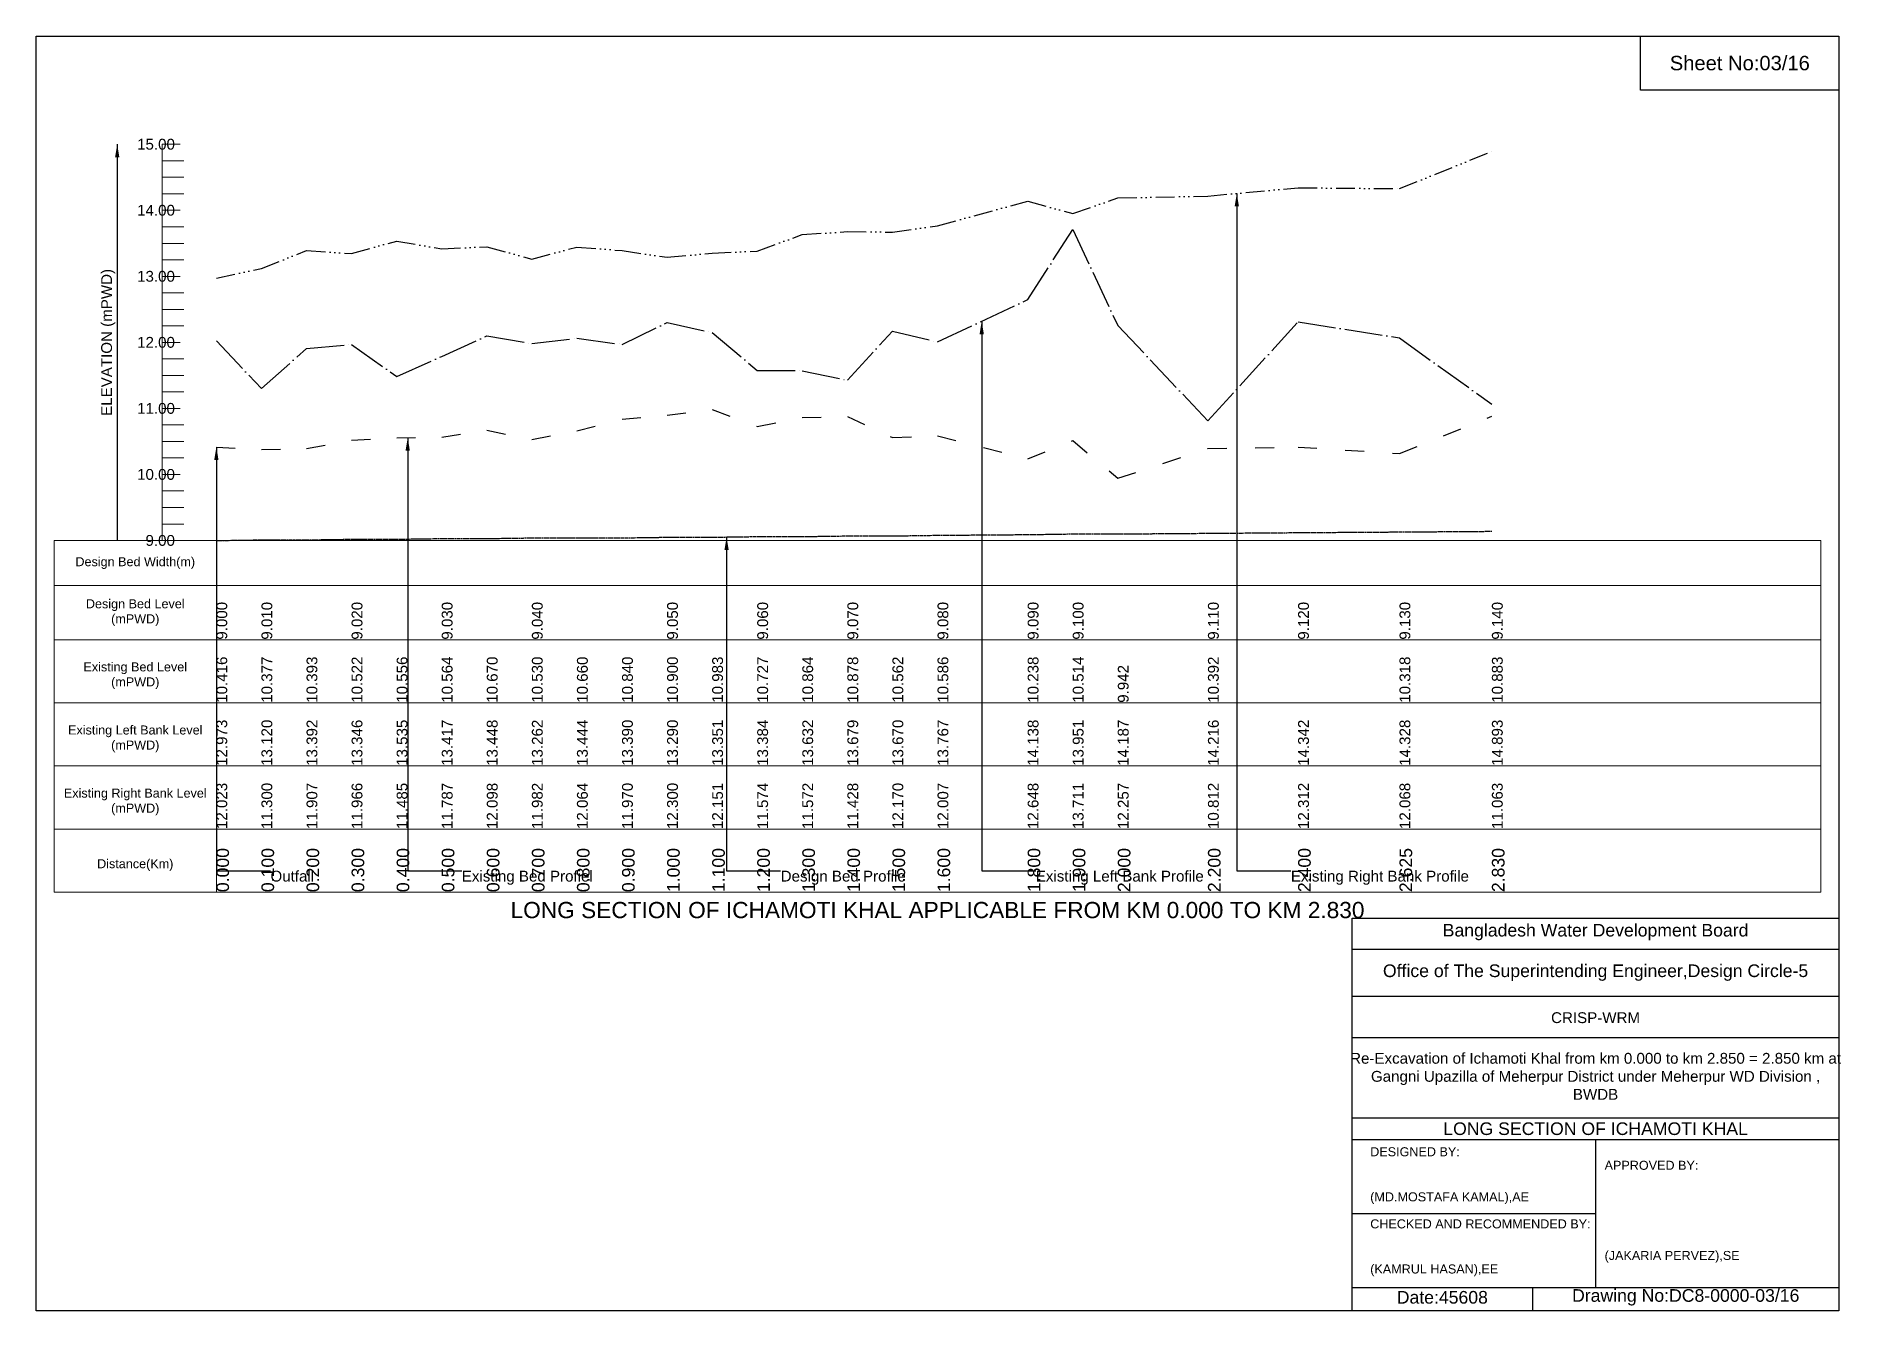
# Model space of a CAD drawing. Header units: inches. Extents: x 91000 to 258009, y -5656 to 0.
# Drawn here: x 120000 to 128009, y -5656 to 0 of the extents above; entities that cross this region are included whole.
import ezdxf

# ---------------------------------------------------------------- set-up
doc = ezdxf.new("R2010")
doc.units = ezdxf.units.IN
doc.header["$LTSCALE"] = 7
doc.header["$MEASUREMENT"] = 0
for name, pattern in [('ACAD_ISO03W100', [30, 12, -18]), ('ACAD_ISO04W100', [30, 24, -3, 0, -3]), ('ACAD_ISO14W100', [24, 12, -3, 0, -3, 0, -3, 0, -3]), ('CENTER', [2, 1.25, -0.25, 0.25, -0.25])]:
    doc.linetypes.add(name, pattern=pattern)
for name, color, linetype, lineweight in [('Design Bed Level Long Section', 7, 'CENTER', 25), ('Existing Bed Level for Long Section', 7, 'ACAD_ISO03W100', 25), ('Existing Left Bank of Long section', 7, 'ACAD_ISO04W100', 25), ('Existing Right Bank of Long Section', 7, 'ACAD_ISO14W100', 25), ('Long Section Border', 7, 'Continuous', 9), ('Long Section Labels', 7, 'Continuous', 9), ('Vscale for Long Section', 7, 'Continuous', 9)]:
    doc.layers.add(name, color=color, linetype=linetype, lineweight=lineweight)
doc.styles.get("Standard").update_dxf_attribs({"font": 'arial.ttf'})
doc.dimstyles.get("Standard").update_dxf_attribs({"dimtxt": 0.18, "dimasz": 0.18, "dimexe": 0.18, "dimexo": 0.0625, "dimgap": 0.09, "dimtad": 0, "dimtih": 1, "dimtoh": 1, "dimdec": 4, "dimzin": 0, "dimdsep": 46, "dimtxsty": 'Standard', "dimcen": 0.09, "dimadec": 0, "dimazin": 0, "dimtfac": 1, "dimtdec": 4, "dimtofl": 0, "dimtmove": 0, "dimatfit": 3, "dimfxl": 1, "dimtolj": 1, "dimtzin": 0, "dimarcsym": 0})

msp = doc.modelspace()

# ---------------------------------------------------------------- texts
at = {"attachment_point": 5}
for s, insert, char_height in [('Sheet No:03/16', (127560, -120), 64), ('Bangladesh Water Development Board', (126920, -3975.3), 56), ('Office of The Superintending Engineer,Design Circle-5', (126920, -4155.3), 56)]:
    msp.add_mtext(s, dxfattribs=dict(at, insert=insert, char_height=char_height))
for s, insert, char_height, width, attachment_point in [('CRISP-WRM', (126920, -4355.3), 48, 2240, 5), ('Re-Excavation of Ichamoti Khal from km 0.000 to km 2.850 = 2.850 km at^JGangni Upazilla of Meherpur District under Meherpur WD Division ,^JBWDB', (126920, -4615.3), 48, 2160, 5), ('LONG SECTION OF ICHAMOTI KHAL', (126920, -4848), 56, 2240, 5), ('DESIGNED BY:^J^J^J(MD.MOSTAFA KAMAL),AE', (125920, -5056), 40, 1120, 4), ('APPROVED BY:^J^J^J^J^J^J(JAKARIA PERVEZ),SE', (126960, -5216), 40, 1120, 4), ('CHECKED AND RECOMMENDED BY:^J^J^J(KAMRUL HASAN),EE', (125920, -5376), 40, 1120, 4), ('Date:45608', (126240, -5596), 56, 1120, 5), ('Drawing No:DC8-0000-03/16', (127320, -5596), 56, 1760, 5)]:
    msp.add_mtext(s, dxfattribs=dict(insert=insert, char_height=char_height, width=width, attachment_point=attachment_point))
at = {"layer": 'Long Section Border', "attachment_point": 5}
for s, insert, char_height in [('Design Bed Width(m)', (120440, -2338), 40), ('Design Bed Level^J(mPWD)', (120440, -2558), 40), ('Existing Bed Level^J(mPWD)', (120440, -2838), 40), ('Existing Left Bank Level^J(mPWD)', (120440, -3118), 40), ('Existing Right Bank Level^J(mPWD)', (120440, -3398), 40), ('Distance(Km)', (120440, -3678), 40), ('LONG SECTION OF ICHAMOTI KHAL APPLICABLE FROM KM 0.000 TO KM 2.830', (124000, -3878), 72)]:
    msp.add_mtext(s, dxfattribs=dict(at, insert=insert, char_height=char_height))
at = {"layer": 'Long Section Labels', "char_height": 48, "attachment_point": 1}
for s, insert in [('Outfall', (121040, -3703)), ('Existing Bed Profiel', (121889, -3703)), ('Design Bed Profile', (123304, -3703)), ('Existing Left Bank Profile', (124436, -3703)), ('Existing Right Bank Profile', (125568, -3703))]:
    msp.add_mtext(s, dxfattribs=dict(at, insert=insert))
at = {"layer": 'Vscale for Long Section', "char_height": 48, "attachment_point": 6}
for s, insert in [('15.00', (120616, -480)), ('14.00', (120616, -773)), ('13.00', (120616, -1066)), ('12.00', (120616, -1359)), ('11.00', (120616, -1652)), ('10.00', (120616, -1945)), ('9.00', (120616, -2238))]:
    msp.add_mtext(s, dxfattribs=dict(at, insert=insert))
at = {"layer": 'Vscale for Long Section', "rotation": 90}
for s, insert, char_height, attachment_point in [('ELEVATION (mPWD)', (120320, -1359), 48, 5), ('9.000', (120800, -2678), 48, 1), ('9.010', (121000, -2678), 48, 1), ('9.010', (121000, -2678), 48, 1), ('9.020', (121400, -2678), 48, 1), ('9.020', (121400, -2678), 48, 1), ('9.030', (121800, -2678), 48, 1), ('9.030', (121800, -2678), 48, 1), ('9.040', (122200, -2678), 48, 1), ('9.040', (122200, -2678), 48, 1), ('9.040', (122200, -2678), 48, 1), ('9.050', (122800, -2678), 48, 1), ('9.050', (122800, -2678), 48, 1), ('9.060', (123200, -2678), 48, 1), ('9.060', (123200, -2678), 48, 1), ('9.070', (123600, -2678), 48, 1), ('9.070', (123600, -2678), 48, 1), ('9.080', (124000, -2678), 48, 1), ('9.090', (124400, -2678), 48, 1), ('9.100', (124600, -2678), 48, 1), ('9.100', (124600, -2678), 48, 1), ('9.110', (125200, -2678), 48, 1), ('9.120', (125600, -2678), 48, 1), ('9.130', (126050, -2678), 48, 1), ('9.140', (126460, -2678), 48, 1), ('10.416', (120800, -2958), 48, 1), ('10.416', (120800, -2958), 48, 1), ('10.377', (121000, -2958), 48, 1), ('10.393', (121200, -2958), 48, 1), ('10.522', (121400, -2958), 48, 1), ('10.556', (121600, -2958), 48, 1), ('10.564', (121800, -2958), 48, 1), ('10.670', (122000, -2958), 48, 1), ('10.530', (122200, -2958), 48, 1), ('10.660', (122400, -2958), 48, 1), ('10.840', (122600, -2958), 48, 1), ('10.900', (122800, -2958), 48, 1), ('10.983', (123000, -2958), 48, 1), ('10.727', (123200, -2958), 48, 1), ('10.864', (123400, -2958), 48, 1), ('10.878', (123600, -2958), 48, 1), ('10.562', (123800, -2958), 48, 1), ('10.586', (124000, -2958), 48, 1), ('10.238', (124400, -2958), 48, 1), ('10.514', (124600, -2958), 48, 1), ('9.942', (124800, -2958), 48, 1), ('10.392', (125200, -2958), 48, 1), ('10.318', (126050, -2958), 48, 1), ('10.883', (126460, -2958), 48, 1), ('12.973', (120800, -3238), 48, 1), ('13.120', (121000, -3238), 48, 1), ('13.392', (121200, -3238), 48, 1), ('13.346', (121400, -3238), 48, 1), ('13.535', (121600, -3238), 48, 1), ('13.417', (121800, -3238), 48, 1), ('13.448', (122000, -3238), 48, 1), ('13.262', (122200, -3238), 48, 1), ('13.444', (122400, -3238), 48, 1), ('13.390', (122600, -3238), 48, 1), ('13.290', (122800, -3238), 48, 1), ('13.351', (123000, -3238), 48, 1), ('13.384', (123200, -3238), 48, 1), ('13.632', (123400, -3238), 48, 1), ('13.679', (123600, -3238), 48, 1), ('13.670', (123800, -3238), 48, 1), ('13.767', (124000, -3238), 48, 1), ('14.138', (124400, -3238), 48, 1), ('13.951', (124600, -3238), 48, 1), ('14.187', (124800, -3238), 48, 1), ('14.216', (125200, -3238), 48, 1), ('14.342', (125600, -3238), 48, 1), ('14.328', (126050, -3238), 48, 1), ('14.893', (126460, -3238), 48, 1), ('12.023', (120800, -3518), 48, 1), ('11.300', (121000, -3518), 48, 1), ('11.907', (121200, -3518), 48, 1), ('11.966', (121400, -3518), 48, 1), ('11.485', (121600, -3518), 48, 1), ('11.787', (121800, -3518), 48, 1), ('12.098', (122000, -3518), 48, 1), ('11.982', (122200, -3518), 48, 1), ('12.064', (122400, -3518), 48, 1), ('11.970', (122600, -3518), 48, 1), ('12.300', (122800, -3518), 48, 1), ('12.151', (123000, -3518), 48, 1), ('11.574', (123200, -3518), 48, 1), ('11.572', (123400, -3518), 48, 1), ('11.428', (123600, -3518), 48, 1), ('12.170', (123800, -3518), 48, 1), ('12.007', (124000, -3518), 48, 1), ('12.648', (124400, -3518), 48, 1), ('13.711', (124600, -3518), 48, 1), ('12.257', (124800, -3518), 48, 1), ('10.812', (125200, -3518), 48, 1), ('12.312', (125600, -3518), 48, 1), ('12.068', (126050, -3518), 48, 1), ('11.063', (126460, -3518), 48, 1), ('0.000', (120800, -3798), 56, 1), ('0.100', (121000, -3798), 56, 1), ('0.200', (121200, -3798), 56, 1), ('0.300', (121400, -3798), 56, 1), ('0.400', (121600, -3798), 56, 1), ('0.500', (121800, -3798), 56, 1), ('0.600', (122000, -3798), 56, 1), ('0.700', (122200, -3798), 56, 1), ('0.800', (122400, -3798), 56, 1), ('0.900', (122600, -3798), 56, 1), ('1.000', (122800, -3798), 56, 1), ('1.100', (123000, -3798), 56, 1), ('1.200', (123200, -3798), 56, 1), ('1.300', (123400, -3798), 56, 1), ('1.400', (123600, -3798), 56, 1), ('1.500', (123800, -3798), 56, 1), ('1.600', (124000, -3798), 56, 1), ('1.800', (124400, -3798), 56, 1), ('1.900', (124600, -3798), 56, 1), ('2.000', (124800, -3798), 56, 1), ('2.200', (125200, -3798), 56, 1), ('2.400', (125600, -3798), 56, 1), ('2.625', (126050, -3798), 56, 1), ('2.830', (126460, -3798), 56, 1)]:
    msp.add_mtext(s, dxfattribs=dict(at, insert=insert, char_height=char_height, attachment_point=attachment_point))

# ---------------------------------------------------------------- linework, layer by layer
for points in [[(120000, 0), (128000, 0), (128000, -5656), (120000, -5656)], [(127120, 0), (128000, 0), (128000, -240), (127120, -240)]]:
    msp.add_lwpolyline(points, close=True)
for points in [[(125840, -5656), (125840, -3913), (128000, -3913)], [(125840, -4051.3), (128000, -4051.3)], [(125840, -4259.3), (128000, -4259.3)], [(125840, -4443.3), (128000, -4443.3)], [(125840, -4800), (128000, -4800)], [(125840, -4896), (128000, -4896)], [(126920, -4896), (126920, -5552)], [(125840, -5224), (126920, -5224)], [(125840, -5552), (128000, -5552)], [(126640, -5552), (126640, -5656)]]:
    msp.add_lwpolyline(points)
at = {"layer": 'Design Bed Level Long Section'}
msp.add_lwpolyline([(120800, -2238), (121000, -2235.1), (121200, -2235.1), (121400, -2232.1), (121600, -2232.1), (121800, -2229.2), (122000, -2229.2), (122200, -2226.3), (122400, -2226.3), (122600, -2226.3), (122800, -2223.3), (123000, -2223.3), (123200, -2220.4), (123400, -2220.4), (123600, -2217.5), (123800, -2217.5), (124000, -2214.6), (124400, -2211.6), (124600, -2208.7), (124800, -2208.7), (125200, -2205.8), (125600, -2202.8), (126050, -2199.9), (126460, -2197)], dxfattribs=at)
at = {"layer": 'Existing Bed Level for Long Section'}
msp.add_lwpolyline([(120800, -1823.1), (121000, -1834.5), (121200, -1829.9), (121400, -1792.1), (121600, -1782.1), (121800, -1779.7), (122000, -1748.7), (122200, -1789.7), (122400, -1751.6), (122600, -1698.9), (122800, -1681.3), (123000, -1657), (123200, -1732), (123400, -1691.8), (123600, -1687.7), (123800, -1780.3), (124000, -1773.3), (124400, -1875.3), (124600, -1794.4), (124800, -1962), (125200, -1830.1), (125600, -1823.1), (126050, -1851.8), (126460, -1686.3)], dxfattribs=at)
at = {"layer": 'Existing Left Bank of Long section'}
msp.add_lwpolyline([(120800, -1352.3), (121000, -1564.1), (121200, -1386.2), (121400, -1369), (121600, -1509.9), (121800, -1421.4), (122000, -1330.3), (122200, -1364.3), (122400, -1340.2), (122600, -1367.8), (122800, -1271.1), (123000, -1314.8), (123200, -1483.8), (123400, -1484.4), (123600, -1526.6), (123800, -1309.2), (124000, -1356.9), (124400, -1169.1), (124600, -857.7), (124800, -1283.7), (125200, -1707.1), (125600, -1267.6), (126050, -1339.1), (126460, -1633.5)], dxfattribs=at)
at = {"layer": 'Existing Right Bank of Long Section'}
msp.add_lwpolyline([(120800, -1073.9), (121000, -1030.8), (121200, -951.1), (121400, -964.6), (121600, -909.2), (121800, -943.8), (122000, -934.7), (122200, -989.2), (122400, -935.9), (122600, -951.7), (122800, -981), (123000, -963.2), (123200, -953.5), (123400, -880.8), (123600, -867.1), (123800, -869.7), (124000, -841.3), (124400, -732.6), (124600, -787.4), (124800, -718.2), (125200, -709.7), (125600, -672.8), (126050, -676.9), (126460, -511.4)], dxfattribs=at)
at = {"layer": 'Long Section Border'}
msp.add_lwpolyline([(120080, -2238), (127920, -2238), (127920, -3798), (120080, -3798)], close=True, dxfattribs=at)
for points in [[(120800, -2238), (120800, -3798)], [(120080, -2438), (127920, -2438)], [(120080, -2678), (127920, -2678)], [(120080, -2958), (127920, -2958)], [(120080, -3238), (127920, -3238)], [(120080, -3518), (127920, -3518)]]:
    msp.add_lwpolyline(points, dxfattribs=at)
at = {"layer": 'Vscale for Long Section'}
for points in [[(120560, -2238), (120560, -1945), (120560, -1652), (120560, -1359), (120560, -1066), (120560, -773), (120560, -480)], [(120560, -480), (120640, -480)], [(120560, -553.2), (120656, -553.2)], [(120560, -626.5), (120656, -626.5)], [(120560, -699.8), (120656, -699.8)], [(120560, -773), (120640, -773)], [(120560, -846.2), (120656, -846.2)], [(120560, -919.5), (120656, -919.5)], [(120560, -992.8), (120656, -992.8)], [(120560, -1066), (120640, -1066)], [(120560, -1139.2), (120656, -1139.2)], [(120560, -1212.5), (120656, -1212.5)], [(120560, -1285.8), (120656, -1285.8)], [(120560, -1359), (120640, -1359)], [(120560, -1432.2), (120656, -1432.2)], [(120560, -1505.5), (120656, -1505.5)], [(120560, -1578.8), (120656, -1578.8)], [(120560, -1652), (120640, -1652)], [(120560, -1725.2), (120656, -1725.2)], [(120560, -1798.5), (120656, -1798.5)], [(120560, -1871.8), (120656, -1871.8)], [(120560, -1945), (120640, -1945)], [(120560, -2018.2), (120656, -2018.2)], [(120560, -2091.5), (120656, -2091.5)], [(120560, -2164.8), (120656, -2164.8)], [(120560, -2238), (120640, -2238)]]:
    msp.add_lwpolyline(points, dxfattribs=at)

msp.set_redraw_order([(e.dxf.handle, doc.entitydb.next_handle()) for e in msp.query("TEXT MTEXT ATTDEF DIMENSION ARC_DIMENSION")])  # texts and dimensions are drawn at this point

# ---------------------------------------------------------------- leaders
at = {"layer": 'Long Section Labels', "annotation_type": 0, "has_hookline": 1, "hookline_direction": 0}
for points, text_width in [([(125328, -697.9), (125328, -3703), (125567.9, -3703)], 782), ([(124196, -1264.9), (124196, -3703), (124435.9, -3703)], 737.4), ([(120800, -1823.1), (120800, -3703), (121039.9, -3703)], 185.8), ([(121649, -1781.5), (121649, -3703), (121888.9, -3703)], 571.4), ([(123064, -2222.4), (123064, -3703), (123303.9, -3703)], 547.4)]:
    msp.add_leader(points, dimstyle='Standard', override={"dimasz": 57.6}, dxfattribs=dict(at, text_width=text_width))
at = {"layer": 'Vscale for Long Section'}
msp.add_leader([(120360, -480), (120360, -2238)], dimstyle='Standard', override={"dimasz": 57.6}, dxfattribs=at)

doc.saveas('drawing.dxf')
